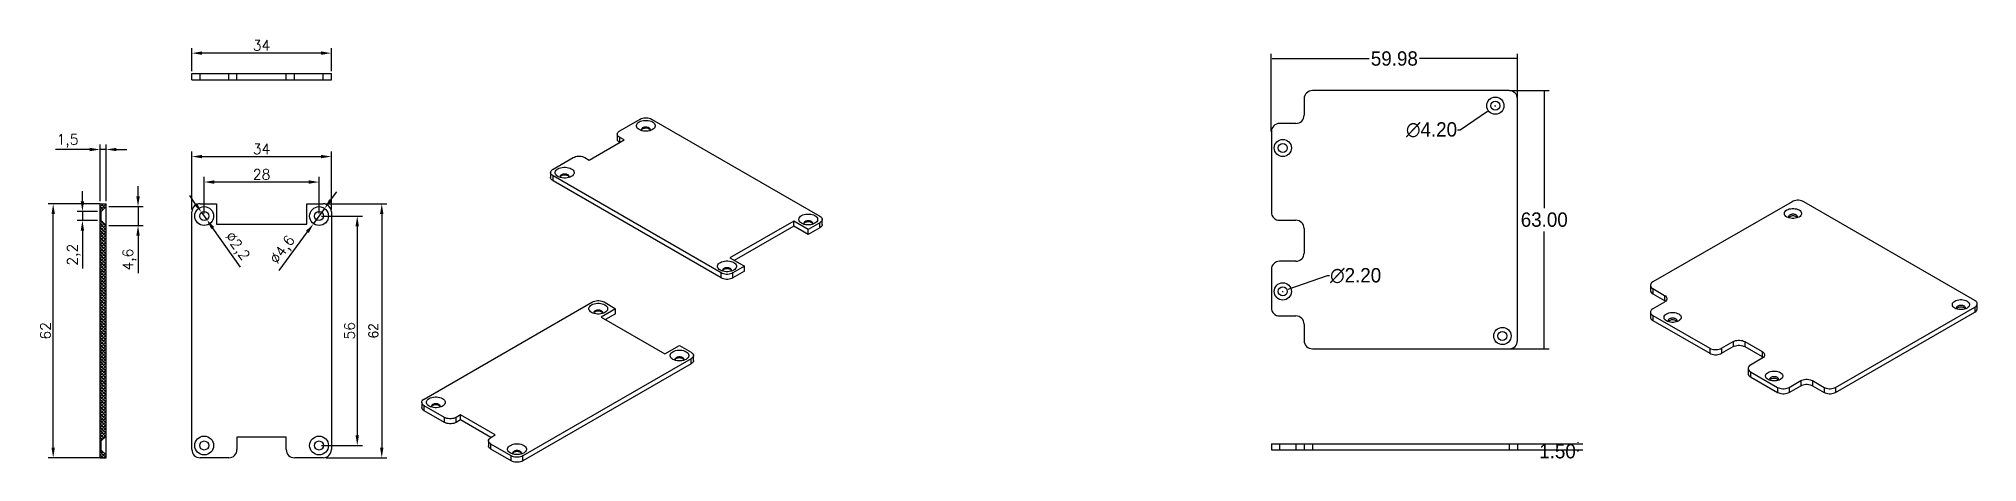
# Model space of a CAD drawing. Header units: millimetres. Extents: x 1426 to 4436, y -331 to 92.
# Drawn here: x 1425.8 to 1898.4, y -217.7 to -114.3 of the extents above; entities that cross this region are included whole.
import ezdxf

# ---------------------------------------------------------------- set-up
doc = ezdxf.new("R2010")
doc.units = ezdxf.units.MM
doc.styles.add('ST', font='PMingLiU.ttf')
doc.styles.get("Standard").update_dxf_attribs({"font": 'txt', "bigfont": 'gbcbig.shx'})
doc.dimstyles.new('ISO-25', dxfattribs={"dimtxt": 2.5, "dimasz": 2.5, "dimexe": 1.25, "dimexo": 0.625, "dimtad": 1, "dimtxsty": 'Standard', "dimcen": 2.5, "dimadec": 0, "dimazin": 0, "dimtfac": 1, "dimtmove": 0, "dimatfit": 3, "dimfxl": 0, "dimarcsym": 0})
doc.dimstyles.get("Standard").update_dxf_attribs({"dimtxt": 0.18, "dimasz": 0.18, "dimexe": 0.18, "dimexo": 0.0625, "dimgap": 0.09, "dimtad": 0, "dimtih": 1, "dimtoh": 1, "dimdec": 4, "dimzin": 0, "dimdsep": 46, "dimtxsty": 'Standard', "dimcen": 0.09, "dimadec": 0, "dimazin": 0, "dimtfac": 1, "dimtdec": 4, "dimtofl": 0, "dimtmove": 0, "dimatfit": 0, "dimfxl": 0, "dimtolj": 1, "dimtzin": 0, "dimarcsym": 0})
pattern_1 = [(45, (-592.61395, -381.9655), (-0.4209495, 0.4209495), []), (45, (-592.193, -381.9655), (-0.4209495, 0.4209495), [0, -0.5953125])]

msp = doc.modelspace()

# ---------------------------------------------------------------- blocks, each defined once
blk = doc.blocks.new('*D163')
at = {"color": 0, "lineweight": -2}
for p, q in [((1440.71, -154.62), (1428.04, -154.62)), ((1429.29, -214.12), (1429.29, -157.12)), ((1440.71, -216.62), (1428.04, -216.62))]:
    blk.add_line(p, q, dxfattribs=at)
at = {"color": 0}
for points in [[(1428.87, -157.12), (1429.7, -157.12), (1429.29, -154.62)], [(1428.87, -214.12), (1429.7, -214.12), (1429.29, -216.62)]]:
    blk.add_solid(points, dxfattribs=at)
at = {"layer": 'Defpoints', "color": 0}
for p in [(1429.29, -154.62), (1441.33, -154.62), (1441.33, -216.62)]:
    blk.add_point(p, dxfattribs=at)
at = {"color": 0, "insert": (1427.41, -185.62), "char_height": 2.5, "attachment_point": 5, "rotation": 90}
blk.add_mtext('62', dxfattribs=at)
blk = doc.blocks.new('*D164')
at = {"color": 0, "lineweight": -2}
for p, q in [((1438.21, -141.37), (1429.88, -141.37)), ((1440.71, -153.99), (1440.71, -140.12)), ((1442.21, -141.37), (1440.71, -141.37)), ((1442.21, -153.99), (1442.21, -140.12)), ((1444.71, -141.37), (1447.21, -141.37))]:
    blk.add_line(p, q, dxfattribs=at)
at = {"color": 0}
for points in [[(1438.21, -140.96), (1438.21, -141.79), (1440.71, -141.37)], [(1444.71, -140.96), (1444.71, -141.79), (1442.21, -141.37)]]:
    blk.add_solid(points, dxfattribs=at)
at = {"layer": 'Defpoints', "color": 0}
for p in [(1440.71, -141.37), (1440.71, -154.62), (1442.21, -154.62)]:
    blk.add_point(p, dxfattribs=at)
at = {"color": 0, "insert": (1432.79, -139.29), "char_height": 2.5, "attachment_point": 5}
blk.add_mtext('1,5', dxfattribs=at)
blk = doc.blocks.new('*D165')
at = {"color": 0, "lineweight": -2}
for p, q in [((1463.1, -122.22), (1463.1, -116.61)), ((1494.6, -117.86), (1465.6, -117.86)), ((1497.1, -122.22), (1497.1, -116.61))]:
    blk.add_line(p, q, dxfattribs=at)
at = {"color": 0}
for points in [[(1465.6, -117.44), (1465.6, -118.27), (1463.1, -117.86)], [(1494.6, -117.44), (1494.6, -118.27), (1497.1, -117.86)]]:
    blk.add_solid(points, dxfattribs=at)
at = {"layer": 'Defpoints', "color": 0}
for p in [(1463.1, -117.86), (1463.1, -122.84), (1497.1, -122.84)]:
    blk.add_point(p, dxfattribs=at)
at = {"color": 0, "insert": (1480.1, -115.98), "char_height": 2.5, "attachment_point": 5}
blk.add_mtext('34', dxfattribs=at)
blk = doc.blocks.new('*D166')
at = {"color": 0, "lineweight": -2}
for p, q in [((1463.1, -155.99), (1463.1, -141.85)), ((1465.6, -143.1), (1494.6, -143.1)), ((1497.1, -155.99), (1497.1, -141.85))]:
    blk.add_line(p, q, dxfattribs=at)
at = {"color": 0}
for points in [[(1465.6, -142.69), (1465.6, -143.52), (1463.1, -143.1)], [(1494.6, -142.69), (1494.6, -143.52), (1497.1, -143.1)]]:
    blk.add_solid(points, dxfattribs=at)
at = {"layer": 'Defpoints', "color": 0}
for p in [(1497.1, -143.1), (1463.1, -156.62), (1497.1, -156.62)]:
    blk.add_point(p, dxfattribs=at)
at = {"color": 0, "insert": (1480.1, -141.23), "char_height": 2.5, "attachment_point": 5}
blk.add_mtext('34', dxfattribs=at)
blk = doc.blocks.new('*D167')
at = {"color": 0, "lineweight": -2}
for p, q in [((1495.73, -154.62), (1510.64, -154.62)), ((1509.39, -157.12), (1509.39, -214.12)), ((1495.73, -216.62), (1510.64, -216.62))]:
    blk.add_line(p, q, dxfattribs=at)
at = {"color": 0}
for points in [[(1508.97, -157.12), (1509.81, -157.12), (1509.39, -154.62)], [(1508.97, -214.12), (1509.81, -214.12), (1509.39, -216.62)]]:
    blk.add_solid(points, dxfattribs=at)
at = {"layer": 'Defpoints', "color": 0}
for p in [(1495.1, -154.62), (1495.1, -216.62), (1509.39, -216.62)]:
    blk.add_point(p, dxfattribs=at)
at = {"color": 0, "insert": (1507.36, -185.62), "char_height": 2.5, "attachment_point": 5, "rotation": 90, "style": 'ST'}
blk.add_mtext('62', dxfattribs=at)
blk = doc.blocks.new('*D168')
at = {"color": 0, "lineweight": -2}
for p, q in [((1494.73, -157.62), (1504.66, -157.62)), ((1503.41, -160.12), (1503.41, -211.12)), ((1494.73, -213.62), (1504.66, -213.62))]:
    blk.add_line(p, q, dxfattribs=at)
at = {"color": 0}
for points in [[(1503, -160.12), (1503.83, -160.12), (1503.41, -157.62)], [(1503, -211.12), (1503.83, -211.12), (1503.41, -213.62)]]:
    blk.add_solid(points, dxfattribs=at)
at = {"layer": 'Defpoints', "color": 0}
for p in [(1494.1, -157.62), (1494.1, -213.62), (1503.41, -213.62)]:
    blk.add_point(p, dxfattribs=at)
at = {"color": 0, "insert": (1501.54, -185.62), "char_height": 2.5, "attachment_point": 5, "rotation": 90}
blk.add_mtext('56', dxfattribs=at)
blk = doc.blocks.new('*D169')
at = {"color": 0, "lineweight": -2}
for p, q in [((1466.1, -156.99), (1466.1, -148.07)), ((1491.6, -149.32), (1468.6, -149.32)), ((1494.1, -156.99), (1494.1, -148.07))]:
    blk.add_line(p, q, dxfattribs=at)
at = {"color": 0}
for points in [[(1468.6, -148.9), (1468.6, -149.74), (1466.1, -149.32)], [(1491.6, -148.9), (1491.6, -149.74), (1494.1, -149.32)]]:
    blk.add_solid(points, dxfattribs=at)
at = {"layer": 'Defpoints', "color": 0}
for p in [(1466.1, -149.32), (1466.1, -157.62), (1494.1, -157.62)]:
    blk.add_point(p, dxfattribs=at)
at = {"color": 0, "insert": (1480.1, -147.45), "char_height": 2.5, "attachment_point": 5}
blk.add_mtext('28', dxfattribs=at)
blk = doc.blocks.new('*D170')
at = {"color": 0, "lineweight": -2}
for p, q in [((1464.02, -154.68), (1462.57, -152.64)), ((1465.46, -156.72), (1466.74, -158.51)), ((1474.94, -170.06), (1468.19, -160.55))]:
    blk.add_line(p, q, dxfattribs=at)
at = {"color": 0}
for points in [[(1464.36, -154.44), (1463.68, -154.92), (1465.46, -156.72)], [(1468.53, -160.31), (1467.85, -160.79), (1466.74, -158.51)]]:
    blk.add_solid(points, dxfattribs=at)
at = {"layer": 'Defpoints', "color": 0}
for p in [(1465.46, -156.72), (1466.74, -158.51)]:
    blk.add_point(p, dxfattribs=at)
at = {"color": 0, "insert": (1473.99, -165.12), "char_height": 2.5, "attachment_point": 5, "rotation": 305.392}
blk.add_mtext('∅2,2', dxfattribs=at)
blk = doc.blocks.new('*D171')
at = {"color": 0, "lineweight": -2}
for p, q in [((1495.46, -155.76), (1492.74, -159.47)), ((1496.93, -153.74), (1498.4, -151.72)), ((1484.39, -170.92), (1491.27, -161.49))]:
    blk.add_line(p, q, dxfattribs=at)
at = {"color": 0}
for points in [[(1496.59, -153.49), (1497.27, -153.98), (1495.46, -155.76)], [(1490.93, -161.25), (1491.61, -161.74), (1492.74, -159.47)]]:
    blk.add_solid(points, dxfattribs=at)
at = {"layer": 'Defpoints', "color": 0}
for p in [(1495.46, -155.76), (1492.74, -159.47)]:
    blk.add_point(p, dxfattribs=at)
at = {"color": 0, "insert": (1485.41, -165.99), "char_height": 2.5, "attachment_point": 5, "rotation": 53.8728}
blk.add_mtext('∅4,6', dxfattribs=at)
blk = doc.blocks.new('*D172')
at = {"color": 0, "lineweight": -2}
for p, q in [((1436.41, -154.02), (1436.41, -151.52)), ((1440.08, -156.52), (1435.16, -156.52)), ((1440.08, -158.72), (1435.16, -158.72)), ((1436.41, -156.52), (1436.41, -158.72)), ((1436.41, -161.22), (1436.41, -170.38))]:
    blk.add_line(p, q, dxfattribs=at)
at = {"color": 0}
for points in [[(1436, -154.02), (1436.83, -154.02), (1436.41, -156.52)], [(1436, -161.22), (1436.83, -161.22), (1436.41, -158.72)]]:
    blk.add_solid(points, dxfattribs=at)
at = {"layer": 'Defpoints', "color": 0}
for p in [(1436.41, -158.72), (1440.71, -156.52), (1440.71, -158.72)]:
    blk.add_point(p, dxfattribs=at)
at = {"color": 0, "insert": (1434.33, -167.05), "char_height": 2.5, "attachment_point": 5, "rotation": 90}
blk.add_mtext('2,2', dxfattribs=at)
blk = doc.blocks.new('*D173')
at = {"color": 0, "lineweight": -2}
for p, q in [((1449.97, -152.82), (1449.97, -150.32)), ((1442.83, -155.32), (1451.22, -155.32)), ((1449.97, -155.32), (1449.97, -159.92)), ((1442.83, -159.92), (1451.22, -159.92)), ((1449.97, -162.42), (1449.97, -171.58))]:
    blk.add_line(p, q, dxfattribs=at)
at = {"color": 0}
for points in [[(1449.56, -152.82), (1450.39, -152.82), (1449.97, -155.32)], [(1449.56, -162.42), (1450.39, -162.42), (1449.97, -159.92)]]:
    blk.add_solid(points, dxfattribs=at)
at = {"layer": 'Defpoints', "color": 0}
for p in [(1442.21, -155.32), (1442.21, -159.92), (1449.97, -159.92)]:
    blk.add_point(p, dxfattribs=at)
at = {"color": 0, "insert": (1447.89, -168.25), "char_height": 2.5, "attachment_point": 5, "rotation": 90}
blk.add_mtext('4,6', dxfattribs=at)
blk = doc.blocks.new('*D180')
at = {"color": 0, "lineweight": -2}
for p, q in [((1726.27, -136.95), (1726.27, -118.03)), ((1786.25, -128.67), (1786.25, -118.03)), ((1726.45, -119.19), (1750.09, -119.19)), ((1786.07, -119.19), (1762.43, -119.19))]:
    blk.add_line(p, q, dxfattribs=at)
at = {"color": 0}
for points in [[(1726.45, -119.16), (1726.45, -119.22), (1726.27, -119.19)], [(1786.07, -119.16), (1786.07, -119.22), (1786.25, -119.19)]]:
    blk.add_solid(points, dxfattribs=at)
at = {"layer": 'Defpoints', "color": 0}
for p in [(1786.25, -119.19), (1786.25, -128.74), (1726.27, -137.01)]:
    blk.add_point(p, dxfattribs=at)
at = {"color": 0, "lineweight": -2, "insert": (1756.26, -119.19), "char_height": 3.5, "attachment_point": 5, "style": 'ST'}
blk.add_mtext('\\A1;59.98', dxfattribs=at)
blk = doc.blocks.new('*D181')
at = {"color": 0, "lineweight": -2}
for p, q in [((1784.33, -127.01), (1793.98, -127.01)), ((1792.81, -127.19), (1792.81, -155.66)), ((1792.81, -189.83), (1792.81, -161.36)), ((1784.33, -190.01), (1793.98, -190.01))]:
    blk.add_line(p, q, dxfattribs=at)
at = {"color": 0}
for points in [[(1792.78, -127.19), (1792.84, -127.19), (1792.81, -127.01)], [(1792.78, -189.83), (1792.84, -189.83), (1792.81, -190.01)]]:
    blk.add_solid(points, dxfattribs=at)
at = {"layer": 'Defpoints', "color": 0}
for p in [(1784.27, -127.01), (1784.27, -190.01), (1792.81, -190.01)]:
    blk.add_point(p, dxfattribs=at)
at = {"color": 0, "lineweight": -2, "insert": (1792.81, -158.51), "char_height": 3.5, "attachment_point": 5, "style": 'ST'}
blk.add_mtext('\\A1;63.00', dxfattribs=at)
blk = doc.blocks.new('*D182')
at = {"color": 0, "lineweight": -2}
for p, q in [((1739.87, -172.18), (1730.28, -175.58)), ((1740.47, -172.18), (1739.87, -172.18)), ((1728.98, -176.01), (1729.16, -176.01)), ((1729.07, -176.1), (1729.07, -175.92))]:
    blk.add_line(p, q, dxfattribs=at)
at = {"color": 0}
blk.add_solid([(1730.27, -175.55), (1730.29, -175.61), (1730.11, -175.64)], dxfattribs=at)
at = {"layer": 'Defpoints', "color": 0}
for p in [(1728.03, -176.38), (1730.11, -175.64)]:
    blk.add_point(p, dxfattribs=at)
at = {"color": 0, "lineweight": -2, "insert": (1746.82, -172.18), "char_height": 3.5, "attachment_point": 5, "style": 'ST'}
blk.add_mtext('\\A1;∅2.20', dxfattribs=at)
blk = doc.blocks.new('*D183')
at = {"color": 0, "lineweight": -2}
for p, q in [((1772.27, -136.58), (1779, -131.98)), ((1780.79, -130.69), (1780.97, -130.69)), ((1780.88, -130.78), (1780.88, -130.6)), ((1771.66, -136.58), (1772.27, -136.58))]:
    blk.add_line(p, q, dxfattribs=at)
at = {"color": 0}
blk.add_solid([(1778.99, -131.95), (1779.02, -132), (1779.15, -131.88)], dxfattribs=at)
at = {"layer": 'Defpoints', "color": 0}
for p in [(1779.15, -131.88), (1782.62, -129.51)]:
    blk.add_point(p, dxfattribs=at)
at = {"color": 0, "lineweight": -2, "insert": (1765.32, -136.58), "char_height": 3.5, "attachment_point": 5, "style": 'ST'}
blk.add_mtext('\\A1;∅4.20', dxfattribs=at)
blk = doc.blocks.new('*D184')
at = {"color": 0, "lineweight": -2}
for p, q in [((1786.33, -213.17), (1802.22, -213.17)), ((1786.33, -214.67), (1802.22, -214.67)), ((1801.05, -215.03), (1800.87, -215.03)), ((1801.05, -212.99), (1801.05, -212.81)), ((1801.05, -214.85), (1801.05, -215.03))]:
    blk.add_line(p, q, dxfattribs=at)
at = {"color": 0}
for points in [[(1801.02, -212.99), (1801.08, -212.99), (1801.05, -213.17)], [(1801.02, -214.85), (1801.08, -214.85), (1801.05, -214.67)]]:
    blk.add_solid(points, dxfattribs=at)
at = {"layer": 'Defpoints', "color": 0}
for p in [(1786.27, -213.17), (1786.27, -214.67), (1801.05, -214.67)]:
    blk.add_point(p, dxfattribs=at)
at = {"color": 0, "lineweight": -2, "insert": (1796.04, -215.03), "char_height": 3.5, "attachment_point": 5, "style": 'ST'}
blk.add_mtext('\\A1;1.50', dxfattribs=at)

# ---------------------------------------------------------------- dimensions: what is measured, and where the dimension line sits
at = {"color": 1}
for base, p1, p2, picture, middle in [((1463.10079, -117.85679), (1497.10079, -122.84126), (1463.10079, -122.84126), '*D165', (1480.10079, -115.98179)), ((1440.70972, -141.37331), (1442.20972, -154.61587), (1440.70972, -154.61587), '*D164', (1432.79305, -139.28998))]:
    dim = msp.add_linear_dim(base=base, p1=p1, p2=p2, dimstyle='ISO-25', dxfattribs=at)
    dim.commit()
    dim.dimension.update_dxf_attribs({"geometry": picture, "text_midpoint": middle})
at = {"color": 1, "lineweight": -2}
dim = msp.add_linear_dim(base=(1786.25254, -119.19272), p1=(1726.2713, -137.00942), p2=(1786.25254, -128.73615), dimstyle='Standard', override={"dimtxt": 3.5, "dimexe": 1.166667, "dimgap": 0.875, "dimdec": 2, "dimtxsty": 'ST', "dimtdec": 2, "dimatfit": 3}, dxfattribs=at)
dim.commit()
dim.dimension.update_dxf_attribs({"geometry": '*D180', "text_midpoint": (1756.26192, -119.19272)})
for base, p1, p2, picture, middle in [((1792.81428, -190.00942), (1784.2713, -127.00942), (1784.2713, -190.00942), '*D181', (1792.81428, -158.50942)), ((1801.05368, -214.66988), (1786.2713, -213.16988), (1786.2713, -214.66988), '*D184', (1796.04337, -215.02988))]:
    dim = msp.add_linear_dim(base=base, p1=p1, p2=p2, angle=90, dimstyle='Standard', override={"dimtxt": 3.5, "dimexe": 1.166667, "dimgap": 0.875, "dimdec": 2, "dimtxsty": 'ST', "dimtdec": 2, "dimatfit": 3}, dxfattribs=at)
    dim.commit()
    dim.dimension.update_dxf_attribs({"geometry": picture, "text_midpoint": middle})
for p1, p2, picture, middle in [((1782.61772, -129.50689), (1779.15101, -131.87795), '*D183', (1765.31799, -136.58311)), ((1728.03365, -176.37678), (1730.10734, -175.64206), '*D182', (1746.82027, -172.1843))]:
    dim = msp.add_diameter_dim_2p(p1=p1, p2=p2, dimstyle='Standard', override={"dimtxt": 3.5, "dimexe": 1.166667, "dimgap": 0.875, "dimdec": 2, "dimtxsty": 'ST', "dimtdec": 2, "dimatfit": 3}, dxfattribs=at)
    dim.commit()
    dim.dimension.update_dxf_attribs({"geometry": picture, "text_midpoint": middle, "dimtype": 163})
at = {"color": 1}
for base, p1, p2, picture, middle in [((1497.10079, -143.10241), (1463.10079, -156.61587), (1497.10079, -156.61587), '*D166', (1480.10079, -143.10241)), ((1466.10079, -149.32154), (1494.10079, -157.61587), (1466.10079, -157.61588), '*D169', (1480.10079, -149.32154))]:
    dim = msp.add_linear_dim(base=base, p1=p1, p2=p2, dimstyle='ISO-25', dxfattribs=at)
    dim.commit()
    dim.dimension.update_dxf_attribs({"geometry": picture, "text_midpoint": middle, "dimtype": 160})
for base, p1, p2, picture, middle in [((1449.97245, -159.91588), (1442.20972, -155.31588), (1442.20972, -159.91588), '*D173', (1447.88911, -168.24921)), ((1429.28819, -154.61587), (1441.33472, -216.61587), (1441.33472, -154.61587), '*D163', (1427.41319, -185.61587)), ((1436.4124, -158.71588), (1440.70972, -156.51588), (1440.70972, -158.71588), '*D172', (1434.32907, -167.04921)), ((1503.41389, -213.61588), (1494.10079, -157.61587), (1494.10079, -213.61588), '*D168', (1501.53889, -185.61587))]:
    dim = msp.add_linear_dim(base=base, p1=p1, p2=p2, angle=90, dimstyle='ISO-25', dxfattribs=at)
    dim.commit()
    dim.dimension.update_dxf_attribs({"geometry": picture, "text_midpoint": middle})
for p1, p2, picture, middle in [((1465.46371, -156.71915), (1466.73788, -158.51261), '*D170', (1473.98658, -165.11842)), ((1495.45683, -155.75814), (1492.74476, -159.4736), '*D171', (1485.41189, -165.98587))]:
    dim = msp.add_diameter_dim_2p(p1=p1, p2=p2, dimstyle='ISO-25', dxfattribs=at)
    dim.commit()
    dim.dimension.update_dxf_attribs({"geometry": picture, "text_midpoint": middle})
dim = msp.add_linear_dim(base=(1509.39033, -216.61587), p1=(1495.10079, -154.61587), p2=(1495.10079, -216.61587), angle=90, dimstyle='ISO-25', override={"dimtxsty": 'ST'}, dxfattribs=at)
dim.commit()
dim.dimension.update_dxf_attribs({"geometry": '*D167', "text_midpoint": (1507.35726, -185.61587)})

# ---------------------------------------------------------------- hatches: boundary and pattern name
h = msp.add_hatch()
h.set_pattern_fill('SACNCR', color=5, scale=0.25, style=0)
h.set_pattern_definition(pattern_1)
h.paths.add_polyline_path([(1442.20972, -154.61587), (1440.70972, -154.61587), (1440.70972, -156.51588), (1441.00972, -156.51588), (1442.20972, -155.31588)])
h = msp.add_hatch()
h.set_pattern_fill('SACNCR', color=5, scale=0.25, style=0)
h.set_pattern_definition(pattern_1)
h.paths.add_polyline_path([(1442.20972, -159.91588), (1441.00972, -158.71588), (1440.70972, -158.71588), (1440.70972, -212.51587), (1441.00972, -212.51587), (1442.20972, -211.31587)])
h = msp.add_hatch()
h.set_pattern_fill('SACNCR', color=5, scale=0.25, style=0)
h.set_pattern_definition(pattern_1)
h.paths.add_polyline_path([(1441.00972, -214.71587), (1440.70972, -214.71587), (1440.70972, -216.61587), (1442.20972, -216.61587), (1442.20972, -215.91587)])

# ---------------------------------------------------------------- linework, layer by layer
for p, q in [((1463.10079, -124.34126), (1463.10079, -122.84126)), ((1463.10079, -122.84126), (1497.10079, -122.84126)), ((1465.10079, -124.34126), (1465.10079, -122.84126)), ((1472.10079, -124.34126), (1472.10079, -122.84126)), ((1474.10079, -124.34126), (1474.10079, -122.84126)), ((1486.10079, -124.34126), (1486.10079, -122.84126)), ((1488.10079, -124.34126), (1488.10079, -122.84126)), ((1495.10079, -124.34126), (1495.10079, -122.84126)), ((1497.10079, -124.34126), (1497.10079, -122.84126)), ((1463.10079, -124.34126), (1497.10079, -124.34126)), ((1784.2713, -127.00942), (1736.2713, -127.00942)), ((1734.2713, -129.00942), (1734.2713, -133.00942)), ((1786.2713, -188.00942), (1786.2713, -129.00942)), ((1567.40861, -136.80628), (1572.35836, -133.94857)), ((1575.18679, -133.94857), (1616.19898, -157.62674)), ((1726.2713, -137.00942), (1726.2713, -156.66162)), ((1732.2713, -135.00942), (1728.2713, -135.00942)), ((1559.98399, -143.95055), (1568.46927, -139.05162)), ((1566.82283, -137.62277), (1566.82283, -138.84752)), ((1568.46927, -139.05162), (1567.40861, -138.43926)), ((1567.40861, -139.66401), (1567.40861, -138.43926)), ((1551.14516, -146.1959), (1556.0949, -143.33819)), ((1558.92333, -143.33819), (1559.98399, -143.95055)), ((1550.55937, -147.01239), (1550.55937, -148.23714)), ((1592.15735, -171.50705), (1551.14516, -147.82888)), ((1551.14516, -149.05363), (1551.14516, -147.82888)), ((1592.15735, -172.7318), (1551.14516, -149.05363)), ((1440.70972, -154.61587), (1442.20972, -154.61587)), ((1440.70972, -216.61587), (1440.70972, -154.61587)), ((1442.20972, -155.31588), (1441.00972, -156.51588)), ((1442.20972, -216.61587), (1442.20972, -154.61587)), ((1465.10079, -154.61587), (1469.10079, -154.61587)), ((1469.10079, -154.61587), (1469.10079, -159.61588)), ((1491.10079, -154.61587), (1495.10079, -154.61587)), ((1491.10079, -159.61588), (1491.10079, -154.61587)), ((1853.23489, -154.10718), (1819.29377, -173.70291)), ((1897.78262, -178.1936), (1856.06332, -154.10718)), ((1441.00972, -156.51588), (1440.70972, -156.51588)), ((1441.00972, -158.71588), (1440.70972, -158.71588)), ((1441.00972, -158.71588), (1441.00972, -156.51588)), ((1441.00972, -158.71588), (1442.20972, -159.91588)), ((1463.10079, -214.61587), (1463.10079, -156.61587)), ((1469.10079, -159.61588), (1491.10079, -159.61588)), ((1497.10079, -156.61587), (1497.10079, -214.61587)), ((1609.83501, -158.85147), (1594.27866, -167.83285)), ((1609.83501, -160.07622), (1595.33934, -168.44522)), ((1613.37055, -160.8927), (1609.83501, -158.85147)), ((1609.83501, -160.07622), (1609.83501, -158.85147)), ((1613.37055, -162.11745), (1609.83501, -160.07622)), ((1616.19898, -159.25972), (1613.37055, -160.8927)), ((1616.19898, -160.48447), (1613.37055, -162.11745)), ((1616.19898, -160.48447), (1616.19898, -159.25972)), ((1616.78477, -159.66798), (1616.78477, -158.44323)), ((1728.2713, -158.66162), (1732.2713, -158.66162)), ((1734.2713, -160.66162), (1734.2713, -166.66162)), ((1613.37055, -162.11745), (1613.37055, -160.8927)), ((1594.27866, -167.83285), (1597.8142, -169.87407)), ((1597.8142, -169.87407), (1594.98578, -171.50705)), ((1597.8142, -171.09882), (1597.8142, -169.87407)), ((1732.2713, -168.66162), (1728.2713, -168.66162)), ((1592.15735, -172.7318), (1592.15735, -171.50705)), ((1597.8142, -171.09882), (1594.98578, -172.7318)), ((1594.98578, -172.7318), (1594.98578, -171.50705)), ((1726.2713, -170.66162), (1726.2713, -180.00942)), ((1818.70798, -174.5194), (1818.70798, -175.74415)), ((1519.74865, -202.26822), (1560.76085, -178.59005)), ((1563.58927, -178.59005), (1566.4177, -180.22302)), ((1819.29377, -175.33589), (1822.12219, -176.96887)), ((1819.29377, -175.33589), (1819.29377, -176.56064)), ((1819.29377, -176.56064), (1822.12219, -178.19362)), ((1822.12219, -178.60184), (1819.29377, -180.23482)), ((1822.12219, -176.96887), (1822.12219, -178.19362)), ((1898.36841, -180.23484), (1898.36841, -179.01009)), ((1566.4177, -180.22302), (1562.88216, -182.26425)), ((1562.88216, -182.26425), (1578.43851, -191.24563)), ((1566.4177, -181.44778), (1563.94283, -182.87663)), ((1566.4177, -181.44778), (1566.4177, -180.22302)), ((1728.2713, -182.00942), (1732.2713, -182.00942)), ((1734.2713, -184.00942), (1734.2713, -188.00942)), ((1818.70798, -181.05131), (1818.70798, -182.27606)), ((1819.29377, -181.8678), (1833.18997, -189.8907)), ((1819.29377, -181.8678), (1819.29377, -183.09255)), ((1819.29377, -183.09255), (1833.18997, -191.11545)), ((1863.8415, -199.42231), (1897.78262, -179.82658)), ((1863.8415, -200.64706), (1897.78262, -181.05133)), ((1897.78262, -179.82658), (1897.78262, -181.05133)), ((1836.0184, -189.8907), (1838.84683, -188.25772)), ((1838.84683, -188.25772), (1838.84683, -189.48247)), ((1841.67525, -188.25772), (1845.91789, -190.70719)), ((1841.67525, -188.25772), (1841.67525, -189.48247)), ((1584.80248, -192.47036), (1543.79028, -216.14853)), ((1584.80248, -193.69511), (1543.79028, -217.37328)), ((1578.43851, -191.24563), (1581.97405, -189.2044)), ((1581.97405, -189.2044), (1584.80248, -190.83738)), ((1584.80248, -193.69511), (1584.80248, -192.47036)), ((1585.38826, -192.87862), (1585.38826, -191.65387)), ((1736.2713, -190.00942), (1784.2713, -190.00942)), ((1833.18997, -189.8907), (1833.18997, -191.11545)), ((1836.0184, -191.11545), (1838.84683, -189.48247)), ((1836.0184, -189.8907), (1836.0184, -191.11545)), ((1841.67525, -189.48247), (1845.91789, -191.93194)), ((1845.91789, -192.34016), (1843.08947, -193.97314)), ((1845.91789, -190.70719), (1845.91789, -191.93194)), ((1842.50368, -194.78963), (1842.50368, -196.01438)), ((1843.08947, -195.60612), (1849.69936, -199.42231)), ((1843.08947, -195.60612), (1843.08947, -196.83087)), ((1843.08947, -196.83087), (1849.69936, -200.64706)), ((1852.52779, -199.42231), (1855.35621, -197.78933)), ((1855.35621, -197.78933), (1855.35621, -199.01408)), ((1858.18464, -197.78933), (1861.01307, -199.42231)), ((1858.18464, -197.78933), (1858.18464, -199.01408)), ((1519.16287, -203.08471), (1519.16287, -204.30946)), ((1849.69936, -199.42231), (1849.69936, -200.64706)), ((1852.52779, -200.64706), (1855.35621, -199.01408)), ((1852.52779, -199.42231), (1852.52779, -200.64706)), ((1858.18464, -199.01408), (1861.01307, -200.64706)), ((1861.01307, -199.42231), (1861.01307, -200.64706)), ((1863.8415, -199.42231), (1863.8415, -200.64706)), ((1524.6984, -206.75891), (1519.74865, -203.9012)), ((1519.74865, -205.12595), (1519.74865, -203.9012)), ((1524.6984, -207.98366), (1519.74865, -205.12595)), ((1524.6984, -207.98366), (1524.6984, -206.75891)), ((1528.58749, -206.14654), (1527.52683, -206.75891)), ((1527.52683, -207.98366), (1527.52683, -206.75891)), ((1528.58749, -207.37129), (1527.52683, -207.98366)), ((1537.07277, -211.04547), (1528.58749, -206.14654)), ((1528.58749, -207.37129), (1528.58749, -206.14654)), ((1536.01209, -211.65785), (1528.58749, -207.37129)), ((1441.00972, -212.51587), (1440.70972, -212.51587)), ((1442.20972, -211.31587), (1441.00972, -212.51587)), ((1441.00972, -214.71587), (1441.00972, -212.51587)), ((1474.10079, -211.61587), (1474.10079, -214.61587)), ((1486.10079, -211.61587), (1474.10079, -211.61587)), ((1486.10079, -214.61587), (1486.10079, -211.61587)), ((1535.42632, -212.47433), (1535.42632, -213.69908)), ((1536.01211, -211.65784), (1537.07277, -211.04547)), ((1441.00972, -214.71587), (1440.70972, -214.71587)), ((1440.70972, -216.61587), (1442.20972, -216.61587)), ((1441.00972, -214.71587), (1442.20972, -215.91587)), ((1472.10079, -216.61587), (1465.10079, -216.61587)), ((1495.10079, -216.61587), (1488.10079, -216.61587)), ((1540.96186, -216.14853), (1536.01211, -213.29082)), ((1536.01211, -214.51557), (1536.01211, -213.29082)), ((1540.96186, -217.37328), (1536.01211, -214.51557)), ((1540.96186, -217.37328), (1540.96186, -216.14853)), ((1543.79028, -217.37328), (1543.79028, -216.14853)), ((1726.2713, -213.16988), (1786.2713, -213.16988)), ((1726.2713, -213.16988), (1726.2713, -214.66988)), ((1726.2713, -214.66988), (1786.2713, -214.66988)), ((1728.2713, -213.16988), (1728.2713, -214.66988)), ((1732.2713, -213.16988), (1732.2713, -214.66988)), ((1734.2713, -213.16988), (1734.2713, -214.66988)), ((1736.2713, -213.16988), (1736.2713, -214.66988)), ((1784.2713, -213.16988), (1784.2713, -214.66988)), ((1786.2713, -213.16988), (1786.2713, -214.66988))]:
    msp.add_line(p, q)
for points in [[(1566.82283, -137.62277, 0), (1566.85321, -137.42226, 0), (1566.94344, -137.22784, 0), (1567.09078, -137.04542, 0), (1567.29074, -136.88055, 0), (1567.40861, -136.80628, 0)], [(1572.1462, -136.52049, 0), (1571.88851, -136.34318, 0), (1571.68805, -136.14272, 0), (1571.55094, -135.92521, 0), (1571.48132, -135.69726, 0), (1571.48133, -135.46579, 0), (1571.55095, -135.23784, 0), (1571.68808, -135.02034, 0), (1571.88854, -134.81988, 0), (1572.14625, -134.64257, 0), (1572.45338, -134.49379, 0), (1572.80058, -134.37806, 0), (1573.17732, -134.29889, 0), (1573.57215, -134.2587, 0), (1573.97307, -134.25871, 0), (1574.36789, -134.2989, 0), (1574.74463, -134.37807, 0), (1575.09183, -134.49381, 0), (1575.39892, -134.64258, 0)], [(1575.39894, -136.52049, 0), (1575.09183, -136.66928, 0), (1574.74463, -136.78502, 0), (1574.36789, -136.86419, 0), (1573.97307, -136.90438, 0), (1573.57215, -136.90439, 0), (1573.17732, -136.8642, 0), (1572.80058, -136.78503, 0), (1572.45338, -136.6693, 0), (1572.14625, -136.52052, 0), (1572.1462, -136.52049, 0)], [(1572.35836, -133.94857, 0), (1572.62542, -133.81919, 0), (1572.92734, -133.71855, 0), (1573.25494, -133.64971, 0), (1573.59826, -133.61476, 0), (1573.94689, -133.61476, 0), (1574.29021, -133.64971, 0), (1574.61781, -133.71855, 0), (1574.91973, -133.81919, 0), (1575.18679, -133.94857, 0)], [(1574.55039, -136.11228, 0), (1574.40351, -136.04112, 0), (1574.23745, -135.98577, 0), (1574.05727, -135.94791, 0), (1573.86845, -135.92868, 0), (1573.6767, -135.92868, 0), (1573.48787, -135.94791, 0), (1573.30769, -135.98577, 0), (1573.14164, -136.04112, 0), (1572.99476, -136.11228, 0), (1572.87151, -136.19708, 0), (1572.77564, -136.29295, 0), (1572.71006, -136.39697, 0), (1572.67676, -136.50599, 0), (1572.67257, -136.56135, 0)], [(1572.67257, -136.56135, 0), (1572.68929, -136.67163, 0), (1572.73093, -136.76545, 0)], [(1574.85192, -136.68382, 0), (1574.79869, -136.57747, 0), (1574.71428, -136.47807, 0), (1574.60125, -136.38865, 0), (1574.46305, -136.31192, 0), (1574.30386, -136.2502, 0), (1574.12854, -136.20539, 0), (1573.94239, -136.17883, 0), (1573.75109, -136.17134, 0), (1573.56044, -136.18314, 0), (1573.37623, -136.21387, 0), (1573.20407, -136.26261, 0), (1573.04918, -136.32786, 0), (1572.91628, -136.40765, 0), (1572.80939, -136.49956, 0), (1572.73176, -136.60078, 0), (1572.69322, -136.68382, 0)], [(1574.87257, -136.56135, 0), (1574.85586, -136.45107, 0), (1574.80624, -136.34414, 0), (1574.7252, -136.24381, 0), (1574.61522, -136.15312, 0), (1574.55039, -136.11228, 0)], [(1574.81422, -136.76545, 0), (1574.85978, -136.65792, 0), (1574.87257, -136.56135, 0)], [(1575.39892, -134.64258, 0), (1575.65662, -134.8199, 0), (1575.85708, -135.02035, 0), (1575.9942, -135.23786, 0), (1576.06382, -135.46581, 0), (1576.06382, -135.69728, 0), (1575.9942, -135.92523, 0), (1575.85708, -136.14274, 0), (1575.65662, -136.34319, 0), (1575.39894, -136.52049, 0)], [(1567.40861, -138.43926, 0), (1567.18452, -138.28507, 0), (1567.01021, -138.11076, 0), (1566.89097, -137.92162, 0), (1566.83044, -137.7234, 0), (1566.82283, -137.62277, 0)], [(1567.40861, -139.66401, 0), (1567.18452, -139.50982, 0), (1567.01021, -139.33551, 0), (1566.89097, -139.14637, 0), (1566.83044, -138.94816, 0), (1566.82283, -138.84752, 0)], [(1550.55937, -147.01239, 0), (1550.58975, -146.81188, 0), (1550.67999, -146.61746, 0), (1550.82732, -146.43504, 0), (1551.02728, -146.27017, 0), (1551.14516, -146.1959, 0)], [(1552.34721, -147.95133, 0), (1552.08951, -147.77402, 0), (1551.88905, -147.57356, 0), (1551.75194, -147.35605, 0), (1551.68233, -147.1281, 0), (1551.68233, -146.89663, 0), (1551.75196, -146.66868, 0), (1551.88908, -146.45117, 0), (1552.08955, -146.25072, 0), (1552.34725, -146.07341, 0), (1552.65438, -145.92463, 0), (1553.00158, -145.80889, 0), (1553.37832, -145.72973, 0), (1553.77315, -145.68954, 0), (1554.17407, -145.68954, 0), (1554.56889, -145.72974, 0), (1554.94563, -145.80891, 0), (1555.29283, -145.92465, 0), (1555.59992, -146.07342, 0)], [(1555.59992, -146.07342, 0), (1555.85763, -146.25073, 0), (1556.05808, -146.45119, 0), (1556.19521, -146.6687, 0), (1556.26482, -146.89665, 0), (1556.26482, -147.12812, 0), (1556.19521, -147.35607, 0), (1556.05808, -147.57357, 0), (1555.85763, -147.77403, 0), (1555.59995, -147.95133, 0)], [(1556.0949, -143.33819, 0), (1556.36197, -143.20881, 0), (1556.66388, -143.10817, 0), (1556.99148, -143.03933, 0), (1557.33481, -143.00438, 0), (1557.68343, -143.00438, 0), (1558.02676, -143.03933, 0), (1558.35435, -143.10817, 0), (1558.65627, -143.20881, 0), (1558.92333, -143.33819, 0)], [(1551.14516, -147.82888, 0), (1550.92107, -147.67469, 0), (1550.74675, -147.50038, 0), (1550.62752, -147.31124, 0), (1550.56698, -147.11302, 0), (1550.55937, -147.01239, 0)], [(1551.14516, -149.05363, 0), (1550.92107, -148.89944, 0), (1550.74675, -148.72513, 0), (1550.62752, -148.53599, 0), (1550.56698, -148.33778, 0), (1550.55937, -148.23714, 0)], [(1555.59995, -147.95133, 0), (1555.29283, -148.10012, 0), (1554.94563, -148.21585, 0), (1554.56889, -148.29502, 0), (1554.17407, -148.33522, 0), (1553.77315, -148.33522, 0), (1553.37832, -148.29503, 0), (1553.00158, -148.21587, 0), (1552.65438, -148.10014, 0), (1552.34725, -147.95136, 0), (1552.34721, -147.95133, 0)], [(1554.75139, -147.54311, 0), (1554.60451, -147.47196, 0), (1554.43846, -147.41661, 0), (1554.25828, -147.37874, 0), (1554.06945, -147.35952, 0), (1553.87771, -147.35952, 0), (1553.68888, -147.37874, 0), (1553.5087, -147.41661, 0), (1553.34264, -147.47196, 0), (1553.19576, -147.54311, 0), (1553.07251, -147.62792, 0), (1552.97664, -147.72379, 0), (1552.91106, -147.82781, 0), (1552.87776, -147.93683, 0), (1552.87358, -147.99218, 0)], [(1552.87358, -147.99218, 0), (1552.89029, -148.10246, 0), (1552.93193, -148.19629, 0)], [(1555.05293, -148.11466, 0), (1554.99969, -148.00831, 0), (1554.91528, -147.90891, 0), (1554.80225, -147.81949, 0), (1554.66405, -147.74275, 0), (1554.50487, -147.68104, 0), (1554.32954, -147.63623, 0), (1554.14339, -147.60967, 0), (1553.95209, -147.60218, 0), (1553.76144, -147.61398, 0), (1553.57724, -147.64471, 0), (1553.40508, -147.69345, 0), (1553.25019, -147.7587, 0), (1553.11728, -147.83849, 0), (1553.01039, -147.9304, 0), (1552.93276, -148.03162, 0), (1552.89423, -148.11466, 0)], [(1555.07358, -147.99218, 0), (1555.05687, -147.8819, 0), (1555.00724, -147.77497, 0), (1554.9262, -147.67464, 0), (1554.81623, -147.58396, 0), (1554.75139, -147.54311, 0)], [(1555.01522, -148.19629, 0), (1555.06078, -148.08876, 0), (1555.07358, -147.99218, 0)], [(1851.9593, -157.85074, 0), (1851.72401, -157.68885, 0), (1851.54098, -157.50582, 0), (1851.41579, -157.30722, 0), (1851.35223, -157.09909, 0), (1851.35224, -156.88776, 0), (1851.41581, -156.67963, 0), (1851.54101, -156.48103, 0), (1851.72404, -156.29801, 0), (1851.95934, -156.13612, 0), (1852.23976, -156.00027, 0), (1852.55677, -155.89461, 0), (1852.90075, -155.82233, 0), (1853.26125, -155.78563, 0), (1853.6273, -155.78563, 0), (1853.98779, -155.82234, 0), (1854.33177, -155.89462, 0), (1854.64878, -156.00029, 0), (1854.92919, -156.13614, 0), (1855.16448, -156.29804, 0), (1855.3475, -156.48107, 0), (1855.47269, -156.67966, 0), (1855.53625, -156.88779, 0), (1855.53625, -157.09913, 0), (1855.47268, -157.30726, 0), (1855.34748, -157.50585, 0), (1855.16444, -157.68887, 0), (1854.92917, -157.85076, 0)], [(1856.06332, -154.10718, 0), (1855.79626, -153.9778, 0), (1855.49434, -153.87717, 0), (1855.16674, -153.80833, 0), (1854.82342, -153.77338, 0), (1854.47479, -153.77338, 0), (1854.13147, -153.80833, 0), (1853.80387, -153.87717, 0), (1853.50195, -153.9778, 0), (1853.23489, -154.10718, 0)], [(1611.74418, -159.38217, 0), (1611.48648, -159.20486, 0), (1611.28602, -159.0044, 0), (1611.14891, -158.78689, 0), (1611.0793, -158.55894, 0), (1611.0793, -158.32747, 0), (1611.14893, -158.09952, 0), (1611.28605, -157.88202, 0), (1611.48652, -157.68156, 0), (1611.74422, -157.50425, 0), (1612.05135, -157.35547, 0), (1612.39855, -157.23974, 0), (1612.77529, -157.16057, 0), (1613.17012, -157.12038, 0), (1613.57104, -157.12039, 0), (1613.96586, -157.16058, 0), (1614.3426, -157.23975, 0), (1614.6898, -157.35549, 0), (1614.99689, -157.50426, 0)], [(1614.99692, -159.38217, 0), (1614.6898, -159.53096, 0), (1614.3426, -159.6467, 0), (1613.96586, -159.72587, 0), (1613.57104, -159.76606, 0), (1613.17012, -159.76607, 0), (1612.77529, -159.72588, 0), (1612.39855, -159.64671, 0), (1612.05135, -159.53098, 0), (1611.74422, -159.3822, 0), (1611.74418, -159.38217, 0)], [(1614.14836, -158.97396, 0), (1614.00148, -158.9028, 0), (1613.83543, -158.84745, 0), (1613.65525, -158.80959, 0), (1613.46642, -158.79036, 0), (1613.27467, -158.79036, 0), (1613.08585, -158.80959, 0), (1612.90567, -158.84745, 0), (1612.73961, -158.9028, 0), (1612.59273, -158.97396, 0), (1612.46948, -159.05876, 0), (1612.37361, -159.15463, 0), (1612.30803, -159.25865, 0), (1612.27473, -159.36767, 0), (1612.27055, -159.42303, 0)], [(1612.27055, -159.42303, 0), (1612.28726, -159.53331, 0), (1612.3289, -159.62713, 0)], [(1614.4499, -159.5455, 0), (1614.39666, -159.43915, 0), (1614.31225, -159.33975, 0), (1614.19922, -159.25033, 0), (1614.06102, -159.1736, 0), (1613.90183, -159.11188, 0), (1613.72651, -159.06707, 0), (1613.54036, -159.04051, 0), (1613.34906, -159.03302, 0), (1613.15841, -159.04482, 0), (1612.97421, -159.07555, 0), (1612.80204, -159.12429, 0), (1612.64716, -159.18954, 0), (1612.51425, -159.26933, 0), (1612.40736, -159.36124, 0), (1612.32973, -159.46246, 0), (1612.2912, -159.5455, 0)], [(1614.47055, -159.42303, 0), (1614.45383, -159.31275, 0), (1614.40421, -159.20582, 0), (1614.32317, -159.10549, 0), (1614.2132, -159.0148, 0), (1614.14836, -158.97396, 0)], [(1614.41219, -159.62713, 0), (1614.45775, -159.5196, 0), (1614.47055, -159.42303, 0)], [(1614.99689, -157.50426, 0), (1615.2546, -157.68158, 0), (1615.45505, -157.88203, 0), (1615.59218, -158.09954, 0), (1615.66179, -158.32749, 0), (1615.66179, -158.55896, 0), (1615.59218, -158.78691, 0), (1615.45505, -159.00442, 0), (1615.2546, -159.20487, 0), (1614.99692, -159.38217, 0)], [(1616.19898, -157.62674, 0), (1616.42307, -157.78093, 0), (1616.59738, -157.95524, 0), (1616.71662, -158.14437, 0), (1616.77716, -158.34259, 0), (1616.78477, -158.44323, 0)], [(1616.78477, -158.44323, 0), (1616.75438, -158.64374, 0), (1616.66415, -158.83816, 0), (1616.51682, -159.02057, 0), (1616.31686, -159.18545, 0), (1616.19898, -159.25972, 0)], [(1616.78477, -159.66798, 0), (1616.75438, -159.86849, 0), (1616.66415, -160.06291, 0), (1616.51682, -160.24532, 0), (1616.31686, -160.4102, 0), (1616.19898, -160.48447, 0)], [(1854.92917, -157.85076, 0), (1854.64875, -157.9866, 0), (1854.33174, -158.09227, 0), (1853.98776, -158.16455, 0), (1853.62727, -158.20125, 0), (1853.26122, -158.20125, 0), (1852.90072, -158.16455, 0), (1852.55674, -158.09227, 0), (1852.23973, -157.9866, 0), (1851.95932, -157.85076, 0), (1851.9593, -157.85074, 0)], [(1854.54424, -157.80994, 0), (1854.52753, -157.69966, 0), (1854.4779, -157.59273, 0), (1854.39687, -157.4924, 0), (1854.28689, -157.40172, 0), (1854.15131, -157.32344, 0), (1853.99424, -157.25995, 0), (1853.82047, -157.21316, 0), (1853.63526, -157.18451, 0), (1853.44424, -157.17486, 0), (1853.25323, -157.18451, 0), (1853.06802, -157.21316, 0), (1852.89424, -157.25995, 0), (1852.73718, -157.32344, 0), (1852.60159, -157.40172, 0), (1852.49161, -157.4924, 0), (1852.41058, -157.59273, 0), (1852.36095, -157.69966, 0), (1852.34424, -157.80994, 0)], [(1852.34424, -157.80994, 0), (1852.36095, -157.92022, 0), (1852.41058, -158.02715, 0), (1852.42934, -158.05487, 0)], [(1854.48587, -158.01407, 0), (1854.40865, -157.91274, 0), (1854.30213, -157.82069, 0), (1854.16954, -157.74073, 0), (1854.01492, -157.67526, 0), (1853.84295, -157.6263, 0), (1853.65887, -157.59532, 0), (1853.46827, -157.58327, 0), (1853.27693, -157.5905, 0), (1853.09068, -157.61681, 0), (1852.91518, -157.6614, 0), (1852.75575, -157.7229, 0), (1852.61724, -157.79945, 0), (1852.50385, -157.88872, 0), (1852.41904, -157.988, 0), (1852.40261, -158.01407, 0)], [(1854.45914, -158.05487, 0), (1854.51739, -157.9494, 0), (1854.54303, -157.8397, 0), (1854.54424, -157.80994, 0)], [(1591.94519, -170.81302, 0), (1591.6875, -170.6357, 0), (1591.48704, -170.43525, 0), (1591.34993, -170.21774, 0), (1591.28031, -169.98979, 0), (1591.28032, -169.75832, 0), (1591.34994, -169.53037, 0), (1591.48707, -169.31286, 0), (1591.68753, -169.11241, 0), (1591.94524, -168.9351, 0), (1592.25237, -168.78631, 0), (1592.59957, -168.67058, 0), (1592.97631, -168.59142, 0), (1593.37114, -168.55123, 0), (1593.77206, -168.55123, 0), (1594.16688, -168.59143, 0), (1594.54362, -168.6706, 0), (1594.89082, -168.78634, 0), (1595.19791, -168.93511, 0)], [(1595.19791, -168.93511, 0), (1595.45561, -169.11242, 0), (1595.65607, -169.31288, 0), (1595.79319, -169.53039, 0), (1595.86281, -169.75834, 0), (1595.86281, -169.9898, 0), (1595.79319, -170.21776, 0), (1595.65607, -170.43526, 0), (1595.45561, -170.63572, 0), (1595.19793, -170.81302, 0)], [(1595.19793, -170.81302, 0), (1594.89082, -170.96181, 0), (1594.54362, -171.07754, 0), (1594.16688, -171.15671, 0), (1593.77206, -171.19691, 0), (1593.37114, -171.19691, 0), (1592.97631, -171.15672, 0), (1592.59957, -171.07756, 0), (1592.25237, -170.96183, 0), (1591.94524, -170.81305, 0), (1591.94519, -170.81302, 0)], [(1594.98578, -171.50705, 0), (1594.71872, -171.63643, 0), (1594.4168, -171.73706, 0), (1594.0892, -171.8059, 0), (1593.74588, -171.84086, 0), (1593.39725, -171.84086, 0), (1593.05393, -171.8059, 0), (1592.72633, -171.73706, 0), (1592.42441, -171.63643, 0), (1592.15735, -171.50705, 0)], [(1594.98578, -172.7318, 0), (1594.71872, -172.86118, 0), (1594.4168, -172.96181, 0), (1594.0892, -173.03066, 0), (1593.74588, -173.06561, 0), (1593.39725, -173.06561, 0), (1593.05393, -173.03066, 0), (1592.72633, -172.96181, 0), (1592.42441, -172.86118, 0), (1592.15735, -172.7318, 0)], [(1594.34938, -170.4048, 0), (1594.2025, -170.33365, 0), (1594.03644, -170.27829, 0), (1593.85626, -170.24043, 0), (1593.66744, -170.22121, 0), (1593.47569, -170.22121, 0), (1593.28686, -170.24043, 0), (1593.10668, -170.27829, 0), (1592.94063, -170.33365, 0), (1592.79375, -170.4048, 0), (1592.6705, -170.48961, 0), (1592.57463, -170.58548, 0), (1592.50905, -170.6895, 0), (1592.47575, -170.79852, 0), (1592.47156, -170.85387, 0)], [(1592.47156, -170.85387, 0), (1592.48828, -170.96415, 0), (1592.52992, -171.05798, 0)], [(1594.65091, -170.97635, 0), (1594.59768, -170.87, 0), (1594.51327, -170.7706, 0), (1594.40024, -170.68118, 0), (1594.26204, -170.60444, 0), (1594.10285, -170.54273, 0), (1593.92752, -170.49791, 0), (1593.74138, -170.47136, 0), (1593.55008, -170.46386, 0), (1593.35943, -170.47566, 0), (1593.17522, -170.5064, 0), (1593.00306, -170.55513, 0), (1592.84817, -170.62039, 0), (1592.71527, -170.70018, 0), (1592.60838, -170.79209, 0), (1592.53075, -170.89331, 0), (1592.49221, -170.97635, 0)], [(1594.67156, -170.85387, 0), (1594.65485, -170.74359, 0), (1594.60523, -170.63666, 0), (1594.52419, -170.53633, 0), (1594.41421, -170.44565, 0), (1594.34938, -170.4048, 0)], [(1594.61321, -171.05798, 0), (1594.65877, -170.95045, 0), (1594.67156, -170.85387, 0)], [(1819.29377, -173.70291, 0), (1819.06968, -173.8571, 0), (1818.89537, -174.03141, 0), (1818.77613, -174.22054, 0), (1818.71559, -174.41876, 0), (1818.70798, -174.5194, 0)], [(1818.70798, -174.5194, 0), (1818.73837, -174.71991, 0), (1818.8286, -174.91433, 0), (1818.97593, -175.09674, 0), (1819.17589, -175.26162, 0), (1819.29377, -175.33589, 0)], [(1560.54868, -181.16198, 0), (1560.29098, -180.98466, 0), (1560.09053, -180.7842, 0), (1559.95341, -180.56669, 0), (1559.8838, -180.33874, 0), (1559.88381, -180.10728, 0), (1559.95343, -179.87933, 0), (1560.09056, -179.66182, 0), (1560.29102, -179.46136, 0), (1560.54871, -179.28407, 0)], [(1560.54871, -179.28407, 0), (1560.85583, -179.13528, 0), (1561.20303, -179.01955, 0), (1561.57977, -178.94038, 0), (1561.97459, -178.90019, 0), (1562.37551, -178.90019, 0), (1562.77034, -178.94038, 0), (1563.14707, -179.01955, 0), (1563.49428, -179.13528, 0), (1563.8014, -179.28407, 0), (1564.0591, -179.46138, 0), (1564.25956, -179.66184, 0), (1564.39668, -179.87934, 0), (1564.4663, -180.1073, 0), (1564.4663, -180.33876, 0), (1564.39668, -180.56671, 0), (1564.25956, -180.78422, 0), (1564.0591, -180.98468, 0), (1563.80142, -181.16198, 0)], [(1560.76085, -178.59005, 0), (1561.02791, -178.46067, 0), (1561.32982, -178.36003, 0), (1561.65742, -178.29119, 0), (1562.00075, -178.25624, 0), (1562.34937, -178.25624, 0), (1562.6927, -178.29119, 0), (1563.0203, -178.36003, 0), (1563.32221, -178.46067, 0), (1563.58927, -178.59005, 0)], [(1818.70798, -175.74415, 0), (1818.73837, -175.94466, 0), (1818.8286, -176.13908, 0), (1818.97593, -176.3215, 0), (1819.17589, -176.48637, 0), (1819.29377, -176.56064, 0)], [(1822.12219, -176.96887, 0), (1822.34628, -177.12305, 0), (1822.5206, -177.29736, 0), (1822.63983, -177.4865, 0), (1822.70037, -177.68472, 0), (1822.70798, -177.78535, 0)], [(1822.70798, -177.78535, 0), (1822.6776, -177.98586, 0), (1822.58737, -178.18028, 0), (1822.44003, -178.3627, 0), (1822.24007, -178.52757, 0), (1822.12219, -178.60184, 0)], [(1822.12219, -178.19362, 0), (1822.34628, -178.3478, 0), (1822.40355, -178.39773, 0)], [(1892.90928, -180.08448, 0), (1892.67399, -179.92259, 0), (1892.49097, -179.73956, 0), (1892.36578, -179.54096, 0), (1892.30222, -179.33283, 0), (1892.30222, -179.1215, 0), (1892.36579, -178.91337, 0), (1892.491, -178.71477, 0), (1892.67403, -178.53175, 0), (1892.90933, -178.36986, 0), (1893.18974, -178.23401, 0), (1893.50676, -178.12835, 0), (1893.85074, -178.05607, 0), (1894.21123, -178.01937, 0), (1894.57729, -178.01937, 0), (1894.93778, -178.05608, 0), (1895.28175, -178.12836, 0), (1895.59876, -178.23403, 0), (1895.87917, -178.36988, 0), (1896.11447, -178.53178, 0), (1896.29749, -178.71481, 0), (1896.42268, -178.9134, 0), (1896.48624, -179.12153, 0), (1896.48624, -179.33287, 0), (1896.42267, -179.541, 0), (1896.29746, -179.73959, 0), (1896.11443, -179.92261, 0), (1895.87915, -180.0845, 0)], [(1895.17205, -179.59461, 0), (1895.02516, -179.52346, 0), (1894.85911, -179.46811, 0), (1894.67893, -179.43024, 0), (1894.4901, -179.41102, 0), (1894.29836, -179.41102, 0), (1894.10953, -179.43024, 0), (1893.92935, -179.46811, 0), (1893.7633, -179.52346, 0), (1893.61641, -179.59461, 0), (1893.49316, -179.67942, 0), (1893.39729, -179.77529, 0), (1893.33171, -179.87931, 0), (1893.29842, -179.98833, 0), (1893.29423, -180.04368, 0)], [(1898.36841, -179.01009, 0), (1898.33802, -178.80958, 0), (1898.24779, -178.61516, 0), (1898.10046, -178.43274, 0), (1897.9005, -178.26787, 0), (1897.78262, -178.1936, 0)], [(1897.78262, -179.82658, 0), (1898.00671, -179.67239, 0), (1898.18102, -179.49808, 0), (1898.30026, -179.30894, 0), (1898.3608, -179.11073, 0), (1898.36841, -179.01009, 0)], [(1563.80142, -181.16198, 0), (1563.49431, -181.31076, 0), (1563.1471, -181.4265, 0), (1562.77037, -181.50567, 0), (1562.37554, -181.54587, 0), (1561.97463, -181.54587, 0), (1561.5798, -181.50568, 0), (1561.20306, -181.42652, 0), (1560.85585, -181.31079, 0), (1560.54873, -181.162, 0), (1560.54868, -181.16198, 0)], [(1561.39724, -180.75376, 0), (1561.27399, -180.83856, 0), (1561.17811, -180.93443, 0), (1561.11253, -181.03846, 0), (1561.07924, -181.14748, 0), (1561.07505, -181.20283, 0)], [(1561.07505, -181.20283, 0), (1561.09176, -181.31311, 0), (1561.13341, -181.40693, 0)], [(1563.2544, -181.3253, 0), (1563.20117, -181.21895, 0), (1563.11676, -181.11956, 0), (1563.00373, -181.03013, 0), (1562.86553, -180.9534, 0), (1562.70634, -180.89169, 0), (1562.53101, -180.84687, 0), (1562.34487, -180.82031, 0), (1562.15357, -180.81282, 0), (1561.96292, -180.82462, 0), (1561.77871, -180.85536, 0), (1561.60655, -180.90409, 0), (1561.45166, -180.96935, 0), (1561.31875, -181.04914, 0), (1561.21186, -181.14104, 0), (1561.13424, -181.24227, 0), (1561.0957, -181.3253, 0)], [(1563.27505, -181.20283, 0), (1563.25834, -181.09255, 0), (1563.20871, -180.98562, 0), (1563.12768, -180.88529, 0), (1563.0177, -180.79461, 0), (1562.88212, -180.71633, 0), (1562.72505, -180.65283, 0), (1562.55127, -180.60605, 0), (1562.36607, -180.5774, 0), (1562.17505, -180.56775, 0), (1561.98404, -180.5774, 0), (1561.79883, -180.60605, 0), (1561.62505, -180.65283, 0), (1561.46799, -180.71633, 0), (1561.39724, -180.75376, 0)], [(1563.2167, -181.40693, 0), (1563.26226, -181.2994, 0), (1563.27505, -181.20283, 0)], [(1819.29377, -180.23482, 0), (1819.06968, -180.38901, 0), (1818.89537, -180.56332, 0), (1818.77613, -180.75245, 0), (1818.71559, -180.95067, 0), (1818.70798, -181.05131, 0)], [(1818.70798, -181.05131, 0), (1818.73837, -181.25182, 0), (1818.8286, -181.44624, 0), (1818.97593, -181.62865, 0), (1819.17589, -181.79353, 0), (1819.29377, -181.8678, 0)], [(1818.70798, -182.27606, 0), (1818.73837, -182.47657, 0), (1818.8286, -182.67099, 0), (1818.97593, -182.8534, 0), (1819.17589, -183.01828, 0), (1819.29377, -183.09255, 0)], [(1822.61389, -183.21311, 0), (1822.3786, -183.05122, 0), (1822.19558, -182.86819, 0), (1822.07039, -182.6696, 0), (1822.00683, -182.46147, 0), (1822.00683, -182.25013, 0), (1822.0704, -182.042, 0), (1822.19561, -181.84341, 0), (1822.37864, -181.66038, 0), (1822.61394, -181.49849, 0), (1822.89435, -181.36264, 0), (1823.21137, -181.25698, 0), (1823.55535, -181.1847, 0), (1823.91584, -181.148, 0), (1824.2819, -181.14801, 0), (1824.64239, -181.18471, 0), (1824.98637, -181.25699, 0), (1825.30338, -181.36266, 0), (1825.58379, -181.49851, 0), (1825.81908, -181.66041, 0), (1826.0021, -181.84344, 0), (1826.12729, -182.04203, 0), (1826.19085, -182.25016, 0), (1826.19085, -182.4615, 0), (1826.12728, -182.66963, 0), (1826.00207, -182.86822, 0), (1825.81904, -183.05125, 0), (1825.58376, -183.21313, 0)], [(1825.58376, -183.21313, 0), (1825.30335, -183.34897, 0), (1824.98634, -183.45464, 0), (1824.64236, -183.52693, 0), (1824.28187, -183.56362, 0), (1823.91581, -183.56362, 0), (1823.55532, -183.52693, 0), (1823.21134, -183.45464, 0), (1822.89433, -183.34897, 0), (1822.61392, -183.21313, 0), (1822.61389, -183.21311, 0)], [(1824.87666, -182.72325, 0), (1824.72977, -182.65209, 0), (1824.56372, -182.59674, 0), (1824.38354, -182.55887, 0), (1824.19471, -182.53965, 0), (1824.00297, -182.53965, 0), (1823.81414, -182.55887, 0), (1823.63396, -182.59674, 0), (1823.46791, -182.65209, 0), (1823.32102, -182.72325, 0), (1823.19777, -182.80805, 0), (1823.1019, -182.90392, 0), (1823.03632, -183.00794, 0), (1823.00303, -183.11696, 0), (1822.99884, -183.17231, 0)], [(1822.99884, -183.17231, 0), (1823.01555, -183.28259, 0), (1823.06518, -183.38952, 0), (1823.08394, -183.41725, 0)], [(1825.14047, -183.37644, 0), (1825.06325, -183.27511, 0), (1824.95673, -183.18307, 0), (1824.82414, -183.1031, 0), (1824.66951, -183.03764, 0), (1824.49755, -182.98867, 0), (1824.31347, -182.95769, 0), (1824.12286, -182.94564, 0), (1823.93153, -182.95287, 0), (1823.74528, -182.97918, 0), (1823.56978, -183.02377, 0), (1823.41035, -183.08527, 0), (1823.27183, -183.16182, 0), (1823.15845, -183.25109, 0), (1823.07364, -183.35037, 0), (1823.05721, -183.37644, 0)], [(1825.19884, -183.17231, 0), (1825.18213, -183.06203, 0), (1825.1325, -182.9551, 0), (1825.05147, -182.85477, 0), (1824.94149, -182.76409, 0), (1824.87666, -182.72325, 0)], [(1825.11374, -183.41725, 0), (1825.17199, -183.31178, 0), (1825.19763, -183.20207, 0), (1825.19884, -183.17231, 0)], [(1895.87915, -180.0845, 0), (1895.59874, -180.22034, 0), (1895.28173, -180.32601, 0), (1894.93775, -180.39829, 0), (1894.57726, -180.43499, 0), (1894.2112, -180.43499, 0), (1893.85071, -180.39829, 0), (1893.50673, -180.32601, 0), (1893.18972, -180.22034, 0), (1892.9093, -180.0845, 0), (1892.90928, -180.08448, 0)], [(1893.29423, -180.04368, 0), (1893.31094, -180.15396, 0), (1893.36057, -180.26089, 0), (1893.37933, -180.28861, 0)], [(1895.43586, -180.24781, 0), (1895.35864, -180.14648, 0), (1895.25212, -180.05443, 0), (1895.11953, -179.97447, 0), (1894.9649, -179.909, 0), (1894.79294, -179.86004, 0), (1894.60885, -179.82906, 0), (1894.41825, -179.81701, 0), (1894.22692, -179.82424, 0), (1894.04067, -179.85055, 0), (1893.86516, -179.89514, 0), (1893.70573, -179.95664, 0), (1893.56722, -180.03319, 0), (1893.45384, -180.12246, 0), (1893.36903, -180.22174, 0), (1893.3526, -180.24781, 0)], [(1895.49423, -180.04368, 0), (1895.47752, -179.9334, 0), (1895.42789, -179.82647, 0), (1895.34686, -179.72614, 0), (1895.23688, -179.63546, 0), (1895.17205, -179.59461, 0)], [(1895.40913, -180.28861, 0), (1895.46738, -180.18314, 0), (1895.49302, -180.07344, 0), (1895.49423, -180.04368, 0)], [(1897.78262, -181.05133, 0), (1898.00671, -180.89714, 0), (1898.18102, -180.72283, 0), (1898.30026, -180.53369, 0), (1898.3608, -180.33548, 0), (1898.36841, -180.23484, 0)], [(1838.84683, -188.25772, 0), (1839.11389, -188.12834, 0), (1839.4158, -188.02771, 0), (1839.7434, -187.95887, 0), (1840.08673, -187.92391, 0), (1840.43535, -187.92391, 0), (1840.77868, -187.95887, 0), (1841.10628, -188.02771, 0), (1841.40819, -188.12834, 0), (1841.67525, -188.25772, 0)], [(1580.34768, -192.59281, 0), (1580.08998, -192.4155, 0), (1579.88953, -192.21504, 0), (1579.75241, -191.99753, 0), (1579.6828, -191.76958, 0), (1579.68281, -191.53811, 0), (1579.75243, -191.31016, 0), (1579.88956, -191.09266, 0), (1580.09002, -190.8922, 0), (1580.3477, -190.7149, 0)], [(1583.60042, -192.59281, 0), (1583.2933, -192.7416, 0), (1582.9461, -192.85734, 0), (1582.56937, -192.93651, 0), (1582.17454, -192.9767, 0), (1581.77362, -192.97671, 0), (1581.3788, -192.93652, 0), (1581.00206, -192.85735, 0), (1580.65485, -192.74162, 0), (1580.34773, -192.59284, 0), (1580.34768, -192.59281, 0)], [(1580.3477, -190.7149, 0), (1580.65482, -190.56612, 0), (1581.00203, -190.45039, 0), (1581.37877, -190.37122, 0), (1581.77359, -190.33103, 0), (1582.17451, -190.33103, 0), (1582.56933, -190.37122, 0), (1582.94607, -190.45039, 0), (1583.29328, -190.56612, 0), (1583.6004, -190.7149, 0), (1583.8581, -190.89222, 0), (1584.05856, -191.09267, 0), (1584.19568, -191.31018, 0), (1584.2653, -191.53813, 0), (1584.2653, -191.7696, 0), (1584.19568, -191.99755, 0), (1584.05856, -192.21506, 0), (1583.8581, -192.41551, 0), (1583.60042, -192.59281, 0)], [(1581.19623, -192.1846, 0), (1581.07298, -192.2694, 0), (1580.97711, -192.36527, 0), (1580.91153, -192.4693, 0), (1580.87824, -192.57832, 0), (1580.87405, -192.63367, 0)], [(1580.87405, -192.63367, 0), (1580.89076, -192.74395, 0), (1580.93241, -192.83777, 0)], [(1583.0534, -192.75614, 0), (1583.00017, -192.64979, 0), (1582.91575, -192.5504, 0), (1582.80273, -192.46097, 0), (1582.66452, -192.38424, 0), (1582.50534, -192.32253, 0), (1582.33001, -192.27771, 0), (1582.14387, -192.25115, 0), (1581.95257, -192.24366, 0), (1581.76191, -192.25546, 0), (1581.57771, -192.28619, 0), (1581.40555, -192.33493, 0), (1581.25066, -192.40018, 0), (1581.11775, -192.47998, 0), (1581.01086, -192.57188, 0), (1580.93324, -192.6731, 0), (1580.8947, -192.75614, 0)], [(1583.07405, -192.63367, 0), (1583.05734, -192.52339, 0), (1583.00771, -192.41646, 0), (1582.92668, -192.31613, 0), (1582.8167, -192.22545, 0), (1582.68112, -192.14717, 0), (1582.52405, -192.08367, 0), (1582.35027, -192.03689, 0), (1582.16506, -192.00824, 0), (1581.97405, -191.99859, 0), (1581.78304, -192.00824, 0), (1581.59783, -192.03689, 0), (1581.42405, -192.08367, 0), (1581.26698, -192.14717, 0), (1581.19623, -192.1846, 0)], [(1583.01569, -192.83777, 0), (1583.06126, -192.73024, 0), (1583.07405, -192.63367, 0)], [(1584.80248, -190.83738, 0), (1585.02657, -190.99156, 0), (1585.20088, -191.16587, 0), (1585.32012, -191.35501, 0), (1585.38065, -191.55323, 0), (1585.38826, -191.65387, 0)], [(1585.38826, -191.65387, 0), (1585.35788, -191.85438, 0), (1585.26765, -192.04879, 0), (1585.12031, -192.23121, 0), (1584.92035, -192.39609, 0), (1584.80248, -192.47036, 0)], [(1585.38826, -192.87862, 0), (1585.35788, -193.07913, 0), (1585.26765, -193.27354, 0), (1585.12031, -193.45596, 0), (1584.92035, -193.62084, 0), (1584.80248, -193.69511, 0)], [(1833.18997, -189.8907, 0), (1833.45703, -190.02008, 0), (1833.75895, -190.12071, 0), (1834.08655, -190.18955, 0), (1834.42987, -190.2245, 0), (1834.7785, -190.2245, 0), (1835.12182, -190.18955, 0), (1835.44942, -190.12071, 0), (1835.75134, -190.02008, 0), (1836.0184, -189.8907, 0)], [(1833.18997, -191.11545, 0), (1833.45703, -191.24483, 0), (1833.75895, -191.34546, 0), (1834.08655, -191.4143, 0), (1834.42987, -191.44926, 0), (1834.7785, -191.44926, 0), (1835.12182, -191.4143, 0), (1835.44942, -191.34546, 0), (1835.75134, -191.24483, 0), (1836.0184, -191.11545, 0)], [(1838.84683, -189.48247, 0), (1839.11389, -189.35309, 0), (1839.4158, -189.25246, 0), (1839.7434, -189.18362, 0), (1840.08673, -189.14866, 0), (1840.43535, -189.14866, 0), (1840.77868, -189.18362, 0), (1841.10628, -189.25246, 0), (1841.40819, -189.35309, 0), (1841.67525, -189.48247, 0)], [(1845.91789, -190.70719, 0), (1846.14198, -190.86137, 0), (1846.3163, -191.03568, 0), (1846.43553, -191.22482, 0), (1846.49607, -191.42304, 0), (1846.50368, -191.52368, 0)], [(1846.50368, -191.52368, 0), (1846.4733, -191.72419, 0), (1846.38306, -191.9186, 0), (1846.23573, -192.10102, 0), (1846.03577, -192.2659, 0), (1845.91789, -192.34016, 0)], [(1845.91789, -191.93194, 0), (1846.14198, -192.08612, 0), (1846.19925, -192.13605, 0)], [(1843.08947, -193.97314, 0), (1842.86538, -194.12733, 0), (1842.69106, -194.30164, 0), (1842.57183, -194.49077, 0), (1842.51129, -194.68899, 0), (1842.50368, -194.78963, 0)], [(1842.50368, -194.78963, 0), (1842.53406, -194.99014, 0), (1842.62429, -195.18456, 0), (1842.77163, -195.36698, 0), (1842.97159, -195.53185, 0), (1843.08947, -195.60612, 0)], [(1842.50368, -196.01438, 0), (1842.53406, -196.21489, 0), (1842.62429, -196.40931, 0), (1842.77163, -196.59173, 0), (1842.97159, -196.7566, 0), (1843.08947, -196.83087, 0)], [(1847.36532, -197.50387, 0), (1847.13003, -197.34197, 0), (1846.94701, -197.15895, 0), (1846.82181, -196.96035, 0), (1846.75825, -196.75222, 0), (1846.75826, -196.54088, 0), (1846.82183, -196.33276, 0), (1846.94703, -196.13416, 0), (1847.13006, -195.95114, 0), (1847.36536, -195.78925, 0), (1847.64578, -195.6534, 0), (1847.96279, -195.54773, 0), (1848.30677, -195.47546, 0), (1848.66727, -195.43876, 0), (1849.03332, -195.43876, 0), (1849.39381, -195.47546, 0), (1849.73779, -195.54775, 0), (1850.0548, -195.65342, 0), (1850.33521, -195.78927, 0), (1850.5705, -195.95117, 0), (1850.75352, -196.13419, 0), (1850.87872, -196.33279, 0), (1850.94228, -196.54092, 0), (1850.94227, -196.75226, 0), (1850.8787, -196.96039, 0), (1850.7535, -197.15898, 0), (1850.57047, -197.342, 0), (1850.33519, -197.50388, 0)], [(1850.33519, -197.50388, 0), (1850.05478, -197.63973, 0), (1849.73776, -197.7454, 0), (1849.39379, -197.81768, 0), (1849.03329, -197.85438, 0), (1848.66724, -197.85438, 0), (1848.30675, -197.81768, 0), (1847.96277, -197.7454, 0), (1847.64576, -197.63973, 0), (1847.36534, -197.50388, 0), (1847.36532, -197.50387, 0)], [(1849.62808, -197.014, 0), (1849.4812, -196.94285, 0), (1849.31515, -196.88749, 0), (1849.13497, -196.84963, 0), (1848.94614, -196.83041, 0), (1848.75439, -196.83041, 0), (1848.56556, -196.84963, 0), (1848.38539, -196.88749, 0), (1848.21933, -196.94285, 0), (1848.07245, -197.014, 0), (1847.9492, -197.09881, 0), (1847.85333, -197.19468, 0), (1847.78775, -197.2987, 0), (1847.75445, -197.40772, 0), (1847.75027, -197.46307, 0)], [(1847.75027, -197.46307, 0), (1847.76698, -197.57335, 0), (1847.8166, -197.68028, 0), (1847.83537, -197.708, 0)], [(1849.8919, -197.6672, 0), (1849.81468, -197.56587, 0), (1849.70815, -197.47382, 0), (1849.57557, -197.39385, 0), (1849.42094, -197.32839, 0), (1849.24897, -197.27943, 0), (1849.06489, -197.24845, 0), (1848.87429, -197.23639, 0), (1848.68296, -197.24363, 0), (1848.49671, -197.26994, 0), (1848.3212, -197.31452, 0), (1848.16177, -197.37602, 0), (1848.02326, -197.45257, 0), (1847.90988, -197.54185, 0), (1847.82507, -197.64113, 0), (1847.80863, -197.6672, 0)], [(1849.95027, -197.46307, 0), (1849.93355, -197.35279, 0), (1849.88393, -197.24586, 0), (1849.80289, -197.14553, 0), (1849.69291, -197.05485, 0), (1849.62808, -197.014, 0)], [(1849.86517, -197.708, 0), (1849.92342, -197.60253, 0), (1849.94906, -197.49283, 0), (1849.95027, -197.46307, 0)], [(1855.35621, -197.78933, 0), (1855.62328, -197.65995, 0), (1855.92519, -197.55931, 0), (1856.25279, -197.49047, 0), (1856.59612, -197.45552, 0), (1856.94474, -197.45552, 0), (1857.28807, -197.49047, 0), (1857.61566, -197.55931, 0), (1857.91758, -197.65995, 0), (1858.18464, -197.78933, 0)], [(1519.16287, -203.08471, 0), (1519.19325, -202.8842, 0), (1519.28348, -202.68978, 0), (1519.43082, -202.50736, 0), (1519.63078, -202.34249, 0), (1519.74865, -202.26822, 0)], [(1519.74865, -203.9012, 0), (1519.52456, -203.74701, 0), (1519.35025, -203.5727, 0), (1519.23102, -203.38356, 0), (1519.17048, -203.18535, 0), (1519.16287, -203.08471, 0)], [(1520.95071, -204.02366, 0), (1520.69301, -203.84634, 0), (1520.49256, -203.64588, 0), (1520.35544, -203.42837, 0), (1520.28583, -203.20042, 0), (1520.28584, -202.96896, 0), (1520.35546, -202.74101, 0), (1520.49259, -202.5235, 0), (1520.69305, -202.32304, 0), (1520.95073, -202.14575, 0)], [(1520.95073, -202.14575, 0), (1521.25785, -201.99696, 0), (1521.60506, -201.88123, 0), (1521.9818, -201.80206, 0), (1522.37662, -201.76187, 0), (1522.77754, -201.76187, 0), (1523.17236, -201.80206, 0), (1523.5491, -201.88123, 0), (1523.89631, -201.99696, 0), (1524.20343, -202.14575, 0), (1524.46113, -202.32306, 0), (1524.66159, -202.52352, 0), (1524.79871, -202.74102, 0), (1524.86833, -202.96898, 0), (1524.86833, -203.20044, 0), (1524.79871, -203.42839, 0), (1524.66159, -203.6459, 0), (1524.46113, -203.84636, 0), (1524.20345, -204.02366, 0)], [(1849.69936, -199.42231, 0), (1849.96642, -199.55168, 0), (1850.26834, -199.65232, 0), (1850.59594, -199.72116, 0), (1850.93926, -199.75611, 0), (1851.28789, -199.75611, 0), (1851.63121, -199.72116, 0), (1851.95881, -199.65232, 0), (1852.26073, -199.55168, 0), (1852.52779, -199.42231, 0)], [(1849.69936, -200.64706, 0), (1849.96642, -200.77643, 0), (1850.26834, -200.87707, 0), (1850.59594, -200.94591, 0), (1850.93926, -200.98086, 0), (1851.28789, -200.98086, 0), (1851.63121, -200.94591, 0), (1851.95881, -200.87707, 0), (1852.26073, -200.77643, 0), (1852.52779, -200.64706, 0)], [(1855.35621, -199.01408, 0), (1855.62328, -198.8847, 0), (1855.92519, -198.78406, 0), (1856.25279, -198.71522, 0), (1856.59612, -198.68027, 0), (1856.94474, -198.68027, 0), (1857.28807, -198.71522, 0), (1857.61566, -198.78406, 0), (1857.91758, -198.8847, 0), (1858.18464, -199.01408, 0)], [(1861.01307, -199.42231, 0), (1861.28013, -199.55168, 0), (1861.58204, -199.65232, 0), (1861.90964, -199.72116, 0), (1862.25297, -199.75611, 0), (1862.60159, -199.75611, 0), (1862.94492, -199.72116, 0), (1863.27252, -199.65232, 0), (1863.57443, -199.55168, 0), (1863.8415, -199.42231, 0)], [(1861.01307, -200.64706, 0), (1861.28013, -200.77643, 0), (1861.58204, -200.87707, 0), (1861.90964, -200.94591, 0), (1862.25297, -200.98086, 0), (1862.60159, -200.98086, 0), (1862.94492, -200.94591, 0), (1863.27252, -200.87707, 0), (1863.57443, -200.77643, 0), (1863.8415, -200.64706, 0)], [(1519.74865, -205.12595, 0), (1519.52456, -204.97176, 0), (1519.35025, -204.79745, 0), (1519.23102, -204.60832, 0), (1519.17048, -204.4101, 0), (1519.16287, -204.30946, 0)], [(1524.20345, -204.02366, 0), (1523.89633, -204.17244, 0), (1523.54913, -204.28818, 0), (1523.1724, -204.36735, 0), (1522.77757, -204.40755, 0), (1522.37666, -204.40755, 0), (1521.98183, -204.36736, 0), (1521.60509, -204.2882, 0), (1521.25788, -204.17247, 0), (1520.95076, -204.02368, 0), (1520.95071, -204.02366, 0)], [(1521.79926, -203.61544, 0), (1521.67601, -203.70024, 0), (1521.58014, -203.79611, 0), (1521.51456, -203.90014, 0), (1521.48127, -204.00916, 0), (1521.47708, -204.06451, 0)], [(1521.47708, -204.06451, 0), (1521.49379, -204.17479, 0), (1521.53544, -204.26861, 0)], [(1523.65643, -204.18698, 0), (1523.6032, -204.08063, 0), (1523.51878, -203.98124, 0), (1523.40576, -203.89181, 0), (1523.26755, -203.81508, 0), (1523.10837, -203.75337, 0), (1522.93304, -203.70855, 0), (1522.7469, -203.68199, 0), (1522.5556, -203.6745, 0), (1522.36495, -203.6863, 0), (1522.18074, -203.71704, 0), (1522.00858, -203.76577, 0), (1521.85369, -203.83103, 0), (1521.72078, -203.91082, 0), (1521.61389, -204.00272, 0), (1521.53627, -204.10395, 0), (1521.49773, -204.18698, 0)], [(1523.67708, -204.06451, 0), (1523.66037, -203.95423, 0), (1523.61074, -203.8473, 0), (1523.52971, -203.74697, 0), (1523.41973, -203.65629, 0), (1523.28415, -203.57801, 0), (1523.12708, -203.51451, 0), (1522.9533, -203.46773, 0), (1522.76809, -203.43908, 0), (1522.57708, -203.42943, 0), (1522.38607, -203.43908, 0), (1522.20086, -203.46773, 0), (1522.02708, -203.51451, 0), (1521.87001, -203.57801, 0), (1521.79926, -203.61544, 0)], [(1523.61872, -204.26861, 0), (1523.66429, -204.16108, 0), (1523.67708, -204.06451, 0)], [(1527.52683, -206.75891, 0), (1527.25977, -206.88829, 0), (1526.95785, -206.98892, 0), (1526.63025, -207.05776, 0), (1526.28693, -207.09271, 0), (1525.9383, -207.09271, 0), (1525.59498, -207.05776, 0), (1525.26738, -206.98892, 0), (1524.96546, -206.88829, 0), (1524.6984, -206.75891, 0)], [(1527.52683, -207.98366, 0), (1527.25977, -208.11304, 0), (1526.95785, -208.21367, 0), (1526.63025, -208.28251, 0), (1526.28693, -208.31747, 0), (1525.9383, -208.31747, 0), (1525.59498, -208.28251, 0), (1525.26738, -208.21367, 0), (1524.96546, -208.11304, 0), (1524.6984, -207.98366, 0)], [(1535.42632, -212.47433, 0), (1535.45671, -212.27382, 0), (1535.54694, -212.0794, 0), (1535.69427, -211.89698, 0), (1535.89423, -211.73211, 0), (1536.01211, -211.65784, 0)], [(1536.01211, -213.29082, 0), (1535.78802, -213.13663, 0), (1535.61371, -212.96232, 0), (1535.49447, -212.77318, 0), (1535.43393, -212.57497, 0), (1535.42632, -212.47433, 0)], [(1536.01211, -214.51557, 0), (1535.78802, -214.36138, 0), (1535.61371, -214.18707, 0), (1535.49447, -213.99794, 0), (1535.43393, -213.79972, 0), (1535.42632, -213.69908, 0)], [(1540.74969, -215.4545, 0), (1540.49199, -215.27719, 0), (1540.29154, -215.07673, 0), (1540.15442, -214.85922, 0), (1540.08481, -214.63127, 0), (1540.08482, -214.3998, 0), (1540.15444, -214.17185, 0), (1540.29157, -213.95435, 0), (1540.49203, -213.75389, 0), (1540.74972, -213.57659, 0)], [(1544.00243, -215.4545, 0), (1543.69532, -215.60329, 0), (1543.34811, -215.71903, 0), (1542.97138, -215.7982, 0), (1542.57655, -215.83839, 0), (1542.17564, -215.8384, 0), (1541.78081, -215.79821, 0), (1541.40407, -215.71904, 0), (1541.05686, -215.60331, 0), (1540.74974, -215.45453, 0), (1540.74969, -215.4545, 0)], [(1540.74972, -213.57659, 0), (1541.05684, -213.42781, 0), (1541.40404, -213.31208, 0), (1541.78078, -213.23291, 0), (1542.1756, -213.19272, 0), (1542.57652, -213.19272, 0), (1542.97135, -213.23291, 0), (1543.34808, -213.31208, 0), (1543.69529, -213.42781, 0), (1544.00241, -213.57659, 0), (1544.26011, -213.75391, 0), (1544.46057, -213.95436, 0), (1544.59769, -214.17187, 0), (1544.66731, -214.39982, 0), (1544.66731, -214.63129, 0), (1544.59769, -214.85924, 0), (1544.46057, -215.07675, 0), (1544.26011, -215.2772, 0), (1544.00243, -215.4545, 0)], [(1543.79028, -216.14853, 0), (1543.52322, -216.27791, 0), (1543.22131, -216.37854, 0), (1542.89371, -216.44738, 0), (1542.55038, -216.48234, 0), (1542.20176, -216.48234, 0), (1541.85843, -216.44738, 0), (1541.53083, -216.37854, 0), (1541.22892, -216.27791, 0), (1540.96186, -216.14853, 0)], [(1543.79028, -217.37328, 0), (1543.52322, -217.50266, 0), (1543.22131, -217.60329, 0), (1542.89371, -217.67213, 0), (1542.55038, -217.70709, 0), (1542.20176, -217.70709, 0), (1541.85843, -217.67213, 0), (1541.53083, -217.60329, 0), (1541.22892, -217.50266, 0), (1540.96186, -217.37328, 0)], [(1541.59825, -215.04629, 0), (1541.475, -215.13109, 0), (1541.37912, -215.22696, 0), (1541.31354, -215.33099, 0), (1541.28025, -215.44, 0), (1541.27606, -215.49536, 0)], [(1541.27606, -215.49536, 0), (1541.29277, -215.60564, 0), (1541.33442, -215.69946, 0)], [(1543.45541, -215.61783, 0), (1543.40218, -215.51148, 0), (1543.31777, -215.41208, 0), (1543.20474, -215.32266, 0), (1543.06654, -215.24593, 0), (1542.90735, -215.18421, 0), (1542.73202, -215.1394, 0), (1542.54588, -215.11284, 0), (1542.35458, -215.10535, 0), (1542.16393, -215.11715, 0), (1541.97972, -215.14788, 0), (1541.80756, -215.19662, 0), (1541.65267, -215.26187, 0), (1541.51976, -215.34166, 0), (1541.41287, -215.43357, 0), (1541.33525, -215.53479, 0), (1541.29671, -215.61783, 0)], [(1543.47606, -215.49536, 0), (1543.45935, -215.38508, 0), (1543.40972, -215.27815, 0), (1543.32869, -215.17782, 0), (1543.21871, -215.08713, 0), (1543.08313, -215.00886, 0), (1542.92606, -214.94536, 0), (1542.75228, -214.89858, 0), (1542.56708, -214.86992, 0), (1542.37606, -214.86028, 0), (1542.18505, -214.86992, 0), (1541.99984, -214.89858, 0), (1541.82606, -214.94536, 0), (1541.669, -215.00886, 0), (1541.59825, -215.04629, 0)], [(1543.41771, -215.69946, 0), (1543.46327, -215.59193, 0), (1543.47606, -215.49536, 0)]]:
    msp.add_polyline3d(points)
for centre, radius in [((1780.88436, -130.69242), 2.1), ((1780.88436, -130.69242), 1.1), ((1729.0713, -141.00482), 2.1), ((1729.0713, -141.00482), 1.1), ((1466.10079, -157.61588), 2.3), ((1494.10079, -157.61587), 2.3), ((1466.10079, -157.61588), 1.1), ((1494.10079, -157.61587), 1.1), ((1729.0705, -176.00942), 2.1), ((1729.0705, -176.00942), 1.1), ((1782.60946, -186.87936), 2.1), ((1782.60946, -186.87936), 1.1), ((1466.10079, -213.61587), 2.3), ((1466.10079, -213.61587), 1.1), ((1494.10079, -213.61588), 2.3), ((1494.10079, -213.61588), 1.1)]:
    msp.add_circle(centre, radius)
for centre, start, end in [((1736.2713, -129.00942), 90, 180), ((1784.2713, -129.00942), 0, 90), ((1728.2713, -137.00942), 90, 180), ((1732.2713, -133.00942), 270, 0), ((1465.10079, -156.61587), 90, 180), ((1495.10079, -156.61587), 0, 90), ((1728.2713, -156.66162), 180, 270), ((1732.2713, -160.66162), 0, 90), ((1728.2713, -170.66162), 90, 180), ((1732.2713, -166.66162), 270, 0), ((1728.2713, -180.00942), 180, 270), ((1732.2713, -184.00942), 0, 90), ((1736.2713, -188.00942), 180, 270), ((1784.2713, -188.00942), 270, 0), ((1465.10079, -214.61587), 180, 270), ((1472.10079, -214.61587), 270, 0), ((1488.10079, -214.61587), 180, 270), ((1495.10079, -214.61587), 270, 0)]:
    msp.add_arc(centre, 2, start, end)

msp.set_redraw_order([(e.dxf.handle, doc.entitydb.next_handle()) for e in msp.query("TEXT MTEXT ATTDEF DIMENSION ARC_DIMENSION")])  # texts and dimensions are drawn at this point

doc.saveas('drawing.dxf')
